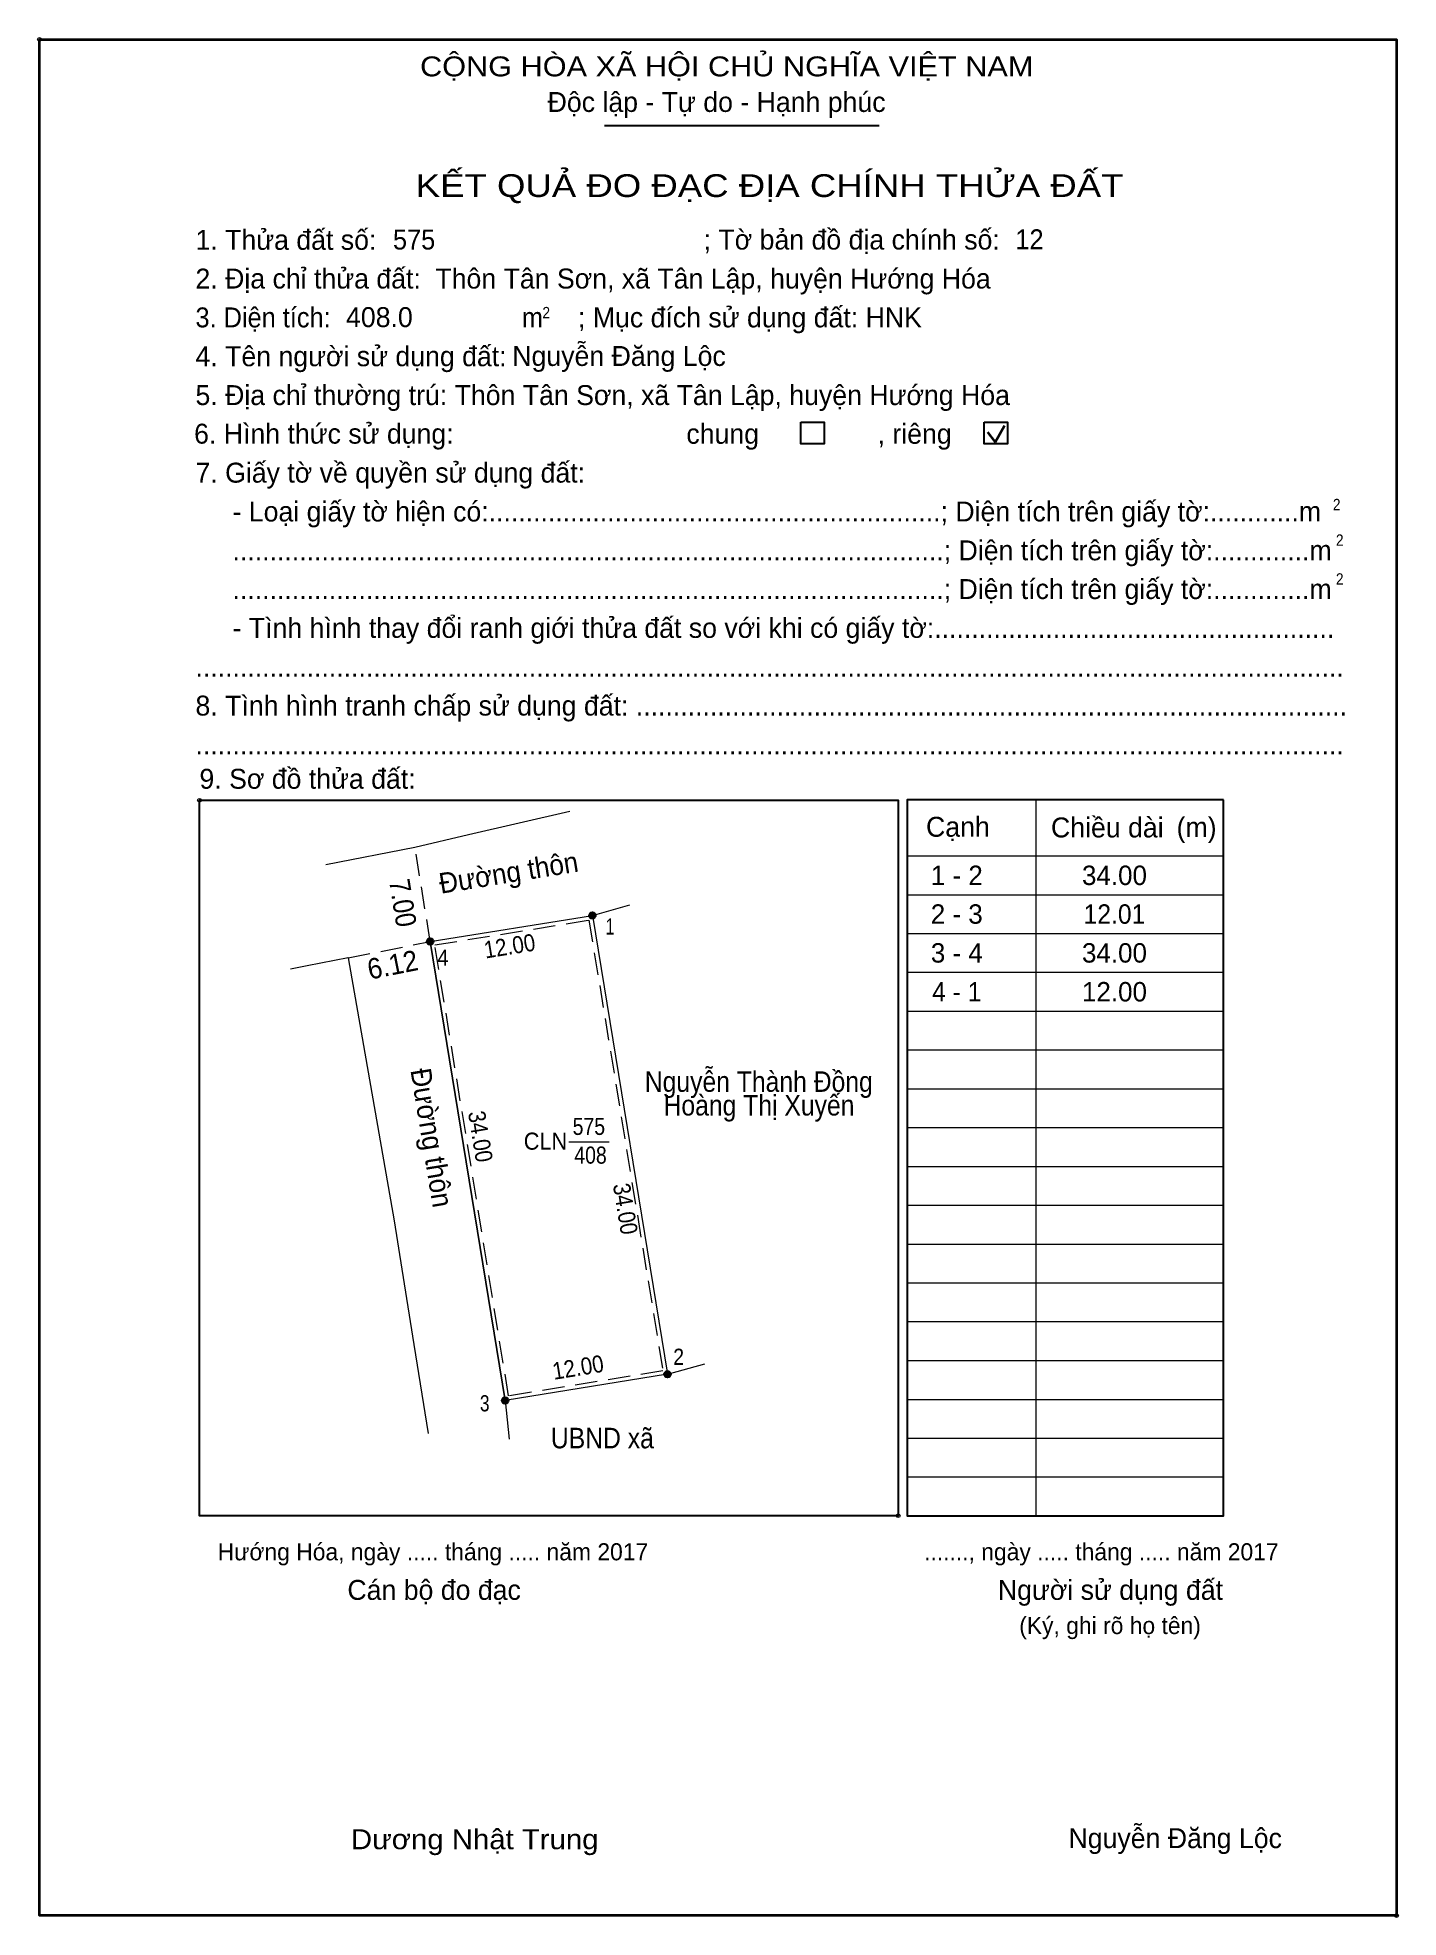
# Model space of a CAD drawing. Header units: metres. Extents: x 547668 to 548183, y 1837640 to 1837812.
# Drawn here: x 548083.6 to 548183, y 1837675 to 1837812.4 of the extents above; entities that cross this region are included whole.
import ezdxf
from ezdxf.enums import TextEntityAlignment as Align

# ---------------------------------------------------------------- set-up
doc = ezdxf.new("R2010")
doc.units = ezdxf.units.M
doc.header["$LTSCALE"] = 0.54
doc.header["$PDMODE"] = 32
doc.header["$PDSIZE"] = 0.27
doc.linetypes.add('DOTTED', pattern=[1.5, 0.3, -1.2])
doc.linetypes.add('MEDIUM_DASHED', pattern=[4.5, 3, -1.5])
for name, color, linetype, lineweight in [('1', 7, 'Continuous', 13), ('10', 7, 'Continuous', 13), ('11', 7, 'Continuous', 25), ('2', 7, 'Continuous', 35), ('27', 7, 'Continuous', 13), ('50', 7, 'Continuous', 25), ('60', 7, 'DOTTED', 13), ('63', 7, 'Continuous', 13)]:
    doc.layers.add(name, color=color, linetype=linetype, lineweight=lineweight)
for name, color, linetype in [('36', 7, 'Continuous'), ('48', 7, 'Continuous'), ('52', 7, 'Continuous'), ('6', 7, 'Continuous'), ('9', 7, 'Continuous')]:
    doc.layers.add(name, color=color, linetype=linetype)

msp = doc.modelspace()

# ---------------------------------------------------------------- texts
at = {"layer": '1'}
for s, height, width, p in [('CỘNG HÒA XÃ HỘI CHỦ NGHĨA VIỆT NAM', 1.457, 1.15, (548111.53, 1837809.6)), ('3. Diện tích:', 1.457, 0.95, (548095.12, 1837791.25)), ('m', 1.457, 0.95, (548118.97, 1837791.25)), ('2', 0.8323, 0.9, (548120.47, 1837791.91)), ('2', 0.8323, 0.9, (548178.23, 1837777.88)), ('2', 0.8323, 0.9, (548178.45, 1837775.28)), ('2', 0.8323, 0.9, (548178.45, 1837772.44)), ('Dương Nhật Trung', 1.457, 1.1, (548106.48, 1837679.99))]:
    msp.add_text(s, height=height, dxfattribs=dict(at, width=width)).set_placement(p)
for s, height, p in [('Độc lập - Tự do - Hạnh phúc', 1.457, (548120.85, 1837807)), ('1. Thửa đất số:', 1.457, (548095.12, 1837796.92)), ('; Tờ bản đồ địa chính số:', 1.457, (548132.25, 1837796.94)), ('2. Địa chỉ thửa đất:', 1.457, (548095.12, 1837794.09)), ('; Mục đích sử dụng đất: HNK', 1.457, (548123.07, 1837791.25)), ('4. Tên người sử dụng đất:', 1.457, (548095.12, 1837788.41)), ('5. Địa chỉ thường trú: Thôn Tân Sơn, xã Tân Lập, huyện Hướng Hóa', 1.457, (548095.12, 1837785.57)), ('chung                , riêng', 1.457, (548130.99, 1837782.74)), ('7. Giấy tờ về quyền sử dụng đất:', 1.457, (548095.12, 1837779.9)), ('     - Loại giấy tờ hiện có:.............................................................; Diện tích trên giấy tờ:............m', 1.457, (548095.12, 1837777.06)), ('     ................................................................................................; Diện tích trên giấy tờ:.............m', 1.457, (548095.12, 1837774.22)), ('     ................................................................................................; Diện tích trên giấy tờ:.............m', 1.457, (548095.12, 1837771.39)), ('     - Tình hình thay đổi ranh giới thửa đất so với khi có giấy tờ:......................................................', 1.457, (548095.12, 1837768.55)), ('...........................................................................................................................................................', 1.457, (548095.12, 1837765.71)), ('8. Tình hình tranh chấp sử dụng đất: ................................................................................................', 1.457, (548095.12, 1837762.87)), ('...........................................................................................................................................................', 1.457, (548095.12, 1837760.04)), ('9. Sơ đồ thửa đất:', 1.457, (548095.41, 1837757.52)), ('Cạnh', 1.457, (548148.5, 1837754.01)), ('Chiều dài', 1.457, (548157.63, 1837753.96)), ('(m)', 1.457, (548166.81, 1837753.98)), ('Hướng Hóa, ngày ..... tháng ..... năm 2017', 1.249, (548096.74, 1837701.11)), ('......., ngày ..... tháng ..... năm 2017', 1.249, (548148.36, 1837701.11)), ('Cán bộ đo đạc', 1.457, (548106.22, 1837698.22)), ('Người sử dụng đất', 1.457, (548153.75, 1837698.22)), ('(Ký, ghi rõ họ tên)', 1.249, (548155.31, 1837695.72))]:
    msp.add_text(s, height=height, dxfattribs=at).set_placement(p)
for s, height, width, p in [('KẾT QUẢ ĐO ĐẠC ĐỊA CHÍNH THỬA ĐẤT', 1.665, 1.2, (548137.07, 1837800.78)), ('575', 1.25, 0.85, (548123.865, 1837732.21)), ('CLN', 1.25, 0.95, (548120.695, 1837731.13)), ('408', 1.25, 0.85, (548123.985, 1837730.11))]:
    msp.add_text(s, height=height, dxfattribs=dict(at, width=width)).set_placement(p, align=Align.CENTER)
at = {"layer": '10'}
for s, rotation, width, p in [('Đường thôn', 9.156, 0.95, (548113.05, 1837749.84)), ('7.00', 279.126, 0.9, (548109.26, 1837750.79)), ('6.12', 11.218, 0.95, (548107.85, 1837743.56)), ('Đường thôn', 279.274, 0.95, (548110.82, 1837736.95))]:
    msp.add_text(s, height=1.5, rotation=rotation, dxfattribs=dict(at, width=width)).set_placement(p)
at = {"layer": '36', "width": 0.9}
for s, p in [('Nguyễn Thành Đồng', (548136.28, 1837735.36)), ('Hoàng Thị Xuyến', (548136.295, 1837733.63)), ('UBND xã', (548124.85, 1837709.3))]:
    msp.add_text(s, height=1.5, dxfattribs=at).set_placement(p, align=Align.CENTER)
at = {"layer": '48'}
msp.add_text('6. Hình thức sử dụng:', height=1.457, dxfattribs=at).set_placement((548095.02, 1837782.75))
at = {"layer": '52'}
for s, p in [('1 - 2', (548150.75, 1837750.48)), ('34.00', (548162.27, 1837750.48)), ('2 - 3', (548150.745, 1837747.65)), ('3 - 4', (548150.75, 1837744.81)), ('34.00', (548162.27, 1837744.81)), ('12.00', (548162.27, 1837741.97))]:
    msp.add_text(s, height=1.419, dxfattribs=at).set_placement(p, align=Align.CENTER)
at = {"layer": '52', "width": 0.95}
for s, p in [('12.01', (548162.27, 1837747.65)), ('4 - 1', (548150.75, 1837741.97))]:
    msp.add_text(s, height=1.419, dxfattribs=at).set_placement(p, align=Align.CENTER)
at = {"layer": '6', "width": 0.95}
for s, p in [('575', (548109.55, 1837796.94)), ('12', (548155.03, 1837796.96))]:
    msp.add_text(s, height=1.457, dxfattribs=at).set_placement(p)
at = {"layer": '6'}
for s, p in [('Thôn Tân Sơn, xã Tân Lập, huyện Hướng Hóa', (548112.65, 1837794.09)), ('408.0', (548106.12, 1837791.27)), ('Nguyễn Đăng Lộc', (548118.27, 1837788.43)), ('Nguyễn Đăng Lộc', (548158.91, 1837680.07))]:
    msp.add_text(s, height=1.457, dxfattribs=at).set_placement(p)
at = {"layer": '63', "width": 0.9}
for s, rotation, p in [('12.00', 9.156, (548118.1705, 1837745.4047)), ('34.00', 279.274, (548115.3293, 1837731.9957)), ('34.00', 279.293, (548125.9199, 1837726.7059)), ('12.00', 9.196, (548123.1701, 1837714.606))]:
    msp.add_text(s, height=1.25, rotation=rotation, dxfattribs=at).set_placement(p, align=Align.CENTER)
at = {"layer": '9'}
for s, width, p in [('1', 0.75, (548125.405, 1837746.86)), ('4', 0.95, (548113.205, 1837744.58)), ('2', 0.9, (548130.425, 1837715.4)), ('3', 0.8, (548116.255, 1837712)), ('3', 0.8, (548116.255, 1837712))]:
    msp.add_text(s, height=1.182, dxfattribs=dict(at, width=width)).set_placement(p, align=Align.CENTER)

# ---------------------------------------------------------------- hatches: boundary and pattern name
at = {"layer": '11'}
for points in [[(548124.3565, 1837748.26, 1), (548123.8835, 1837748.26, 1)], [(548112.5065, 1837746.35, 1), (548112.0335, 1837746.35, 1)], [(548112.5065, 1837746.35, 1), (548112.0335, 1837746.35, 1)], [(548129.8465, 1837714.71, 1), (548129.3735, 1837714.71, 1)], [(548129.8465, 1837714.71, 1), (548129.3735, 1837714.71, 1)], [(548117.9865, 1837712.79, 1), (548117.5135, 1837712.79, 1)], [(548117.9865, 1837712.79, 1), (548117.5135, 1837712.79, 1)]]:
    msp.add_hatch(color=256, dxfattribs=at).paths.add_polyline_path(points)

# ---------------------------------------------------------------- linework, layer by layer
at = {"layer": '1', "lineweight": 25}
for p, q in [((548125.01, 1837806.01), (548145.07, 1837806.01)), ((548170.24, 1837704.37), (548170.24, 1837756.7))]:
    msp.add_line(p, q, dxfattribs=at)
at = {"layer": '1', "lineweight": 35}
for p, q in [((548153.55, 1837782.86), (548154.23, 1837784.08)), ((548152.98, 1837783.59), (548153.55, 1837782.86))]:
    msp.add_line(p, q, dxfattribs=at)
at = {"layer": '1'}
for p, q in [((548156.52, 1837756.7), (548156.52, 1837704.37)), ((548147.13, 1837752.61), (548163.01, 1837752.61)), ((548163.01, 1837752.61), (548170.24, 1837752.61)), ((548147.13, 1837749.77), (548163.01, 1837749.77)), ((548163.01, 1837749.77), (548170.24, 1837749.77)), ((548147.13, 1837746.94), (548163.01, 1837746.94)), ((548163.01, 1837746.94), (548170.24, 1837746.94)), ((548147.13, 1837744.1), (548163.01, 1837744.1)), ((548163.01, 1837744.1), (548170.24, 1837744.1)), ((548147.13, 1837741.26), (548163.01, 1837741.26)), ((548163.01, 1837741.26), (548170.24, 1837741.26)), ((548147.13, 1837738.42), (548163.01, 1837738.42)), ((548163.01, 1837738.42), (548170.24, 1837738.42)), ((548147.13, 1837735.59), (548163.01, 1837735.59)), ((548163.01, 1837735.59), (548170.24, 1837735.59)), ((548147.13, 1837732.75), (548163.01, 1837732.75)), ((548163.01, 1837732.75), (548170.24, 1837732.75)), ((548147.13, 1837729.91), (548163.01, 1837729.91)), ((548163.01, 1837729.91), (548170.24, 1837729.91)), ((548147.13, 1837727.07), (548163.01, 1837727.07)), ((548163.01, 1837727.07), (548170.24, 1837727.07)), ((548147.13, 1837724.23), (548163.01, 1837724.23)), ((548163.01, 1837724.23), (548170.24, 1837724.23)), ((548147.13, 1837721.4), (548163.01, 1837721.4)), ((548163.01, 1837721.4), (548170.24, 1837721.4)), ((548147.13, 1837718.56), (548163.01, 1837718.56)), ((548163.01, 1837718.56), (548170.24, 1837718.56)), ((548147.13, 1837715.72), (548163.01, 1837715.72)), ((548163.01, 1837715.72), (548170.24, 1837715.72)), ((548147.13, 1837712.88), (548163.01, 1837712.88)), ((548163.01, 1837712.88), (548170.24, 1837712.88)), ((548147.13, 1837710.05), (548163.01, 1837710.05)), ((548163.01, 1837710.05), (548170.24, 1837710.05)), ((548147.13, 1837707.21), (548163.01, 1837707.21)), ((548163.01, 1837707.21), (548170.24, 1837707.21))]:
    msp.add_line(p, q, dxfattribs=at)
at = {"layer": '1', "lineweight": 25}
msp.add_lwpolyline([(548103.29, 1837704.37), (548095.41, 1837704.37), (548095.41, 1837756.68), (548146.47, 1837756.68), (548146.47, 1837704.37), (548136.87, 1837704.37)], close=True, dxfattribs=at)
msp.add_lwpolyline([(548170.24, 1837756.7), (548147.13, 1837756.7), (548147.13, 1837704.37), (548170.24, 1837704.37), (548170.24, 1837704.88)], dxfattribs=at)
at = {"layer": '1'}
msp.add_lwpolyline([(548124.12, 1837748.26), (548129.61, 1837714.71), (548117.75, 1837712.79), (548112.27, 1837746.35)], close=True, dxfattribs=at)
at = {"layer": '1', "linetype": 'MEDIUM_DASHED'}
msp.add_lwpolyline([(548123.87, 1837747.92), (548129.27, 1837714.96), (548118, 1837713.13), (548112.61, 1837746.1)], close=True, dxfattribs=at)
at = {"layer": '1'}
for p in [(548083.72, 1837812.3), (548095.41, 1837756.68), (548146.47, 1837704.37), (548182.88, 1837675.14)]:
    msp.add_point(p, dxfattribs=at)
at = {"layer": '10'}
for p, q in [((548115.07, 1837754.17), (548122.48, 1837755.89)), ((548111.16, 1837753.26), (548115.07, 1837754.17)), ((548104.64, 1837751.97), (548111.16, 1837753.26)), ((548112.27, 1837746.35), (548117.75, 1837712.79)), ((548103.29, 1837744.57), (548102.07, 1837744.33)), ((548106.27, 1837745.16), (548103.29, 1837744.57)), ((548106.27, 1837745.16), (548109.63, 1837725.94))]:
    msp.add_line(p, q, dxfattribs=at)
at = {"layer": '10', "linetype": 'MEDIUM_DASHED'}
for p, q in [((548112.27, 1837746.35), (548111.16, 1837753.26)), ((548106.27, 1837745.16), (548112.27, 1837746.35))]:
    msp.add_line(p, q, dxfattribs=at)
at = {"layer": '10'}
msp.add_lwpolyline([(548129.61, 1837714.71), (548117.75, 1837712.79), (548112.27, 1837746.35), (548124.12, 1837748.26)], close=True, dxfattribs=at)
msp.add_lwpolyline([(548109.63, 1837725.94), (548110.2, 1837722.4), (548111.07, 1837716.9), (548112.11, 1837710.38)], dxfattribs=at)
at = {"layer": '11'}
for centre in [(548124.12, 1837748.26), (548112.27, 1837746.35), (548112.27, 1837746.35), (548129.61, 1837714.71), (548129.61, 1837714.71), (548117.75, 1837712.79), (548117.75, 1837712.79)]:
    msp.add_circle(centre, 0.2365, dxfattribs=at)
at = {"layer": '2'}
msp.add_lwpolyline([(548083.72, 1837812.3), (548182.88, 1837812.3), (548182.88, 1837675.14), (548083.72, 1837675.14)], close=True, dxfattribs=at)
at = {"layer": '27'}
for p, q in [((548124.12, 1837748.26), (548126.85, 1837749.03)), ((548129.61, 1837714.71), (548132.34, 1837715.48)), ((548117.75, 1837712.79), (548118.03, 1837709.97)), ((548117.75, 1837712.79), (548118.03, 1837709.97))]:
    msp.add_line(p, q, dxfattribs=at)
at = {"layer": '50'}
for points in [[(548139.36, 1837784.32), (548141.06, 1837784.32), (548141.06, 1837782.73), (548139.36, 1837782.73)], [(548152.76, 1837784.32), (548154.46, 1837784.32), (548154.46, 1837782.73), (548152.76, 1837782.73)]]:
    msp.add_lwpolyline(points, close=True, dxfattribs=at)
at = {"layer": '60'}
msp.add_circle((548106.27, 1837745.16), 0.01, dxfattribs=at)
at = {"layer": '63'}
msp.add_line((548122.41, 1837731.7), (548125.35, 1837731.7), dxfattribs=at)

msp.set_redraw_order([(e.dxf.handle, doc.entitydb.next_handle()) for e in msp.query("TEXT MTEXT ATTDEF DIMENSION ARC_DIMENSION")])  # texts and dimensions are drawn at this point

doc.saveas('drawing.dxf')
